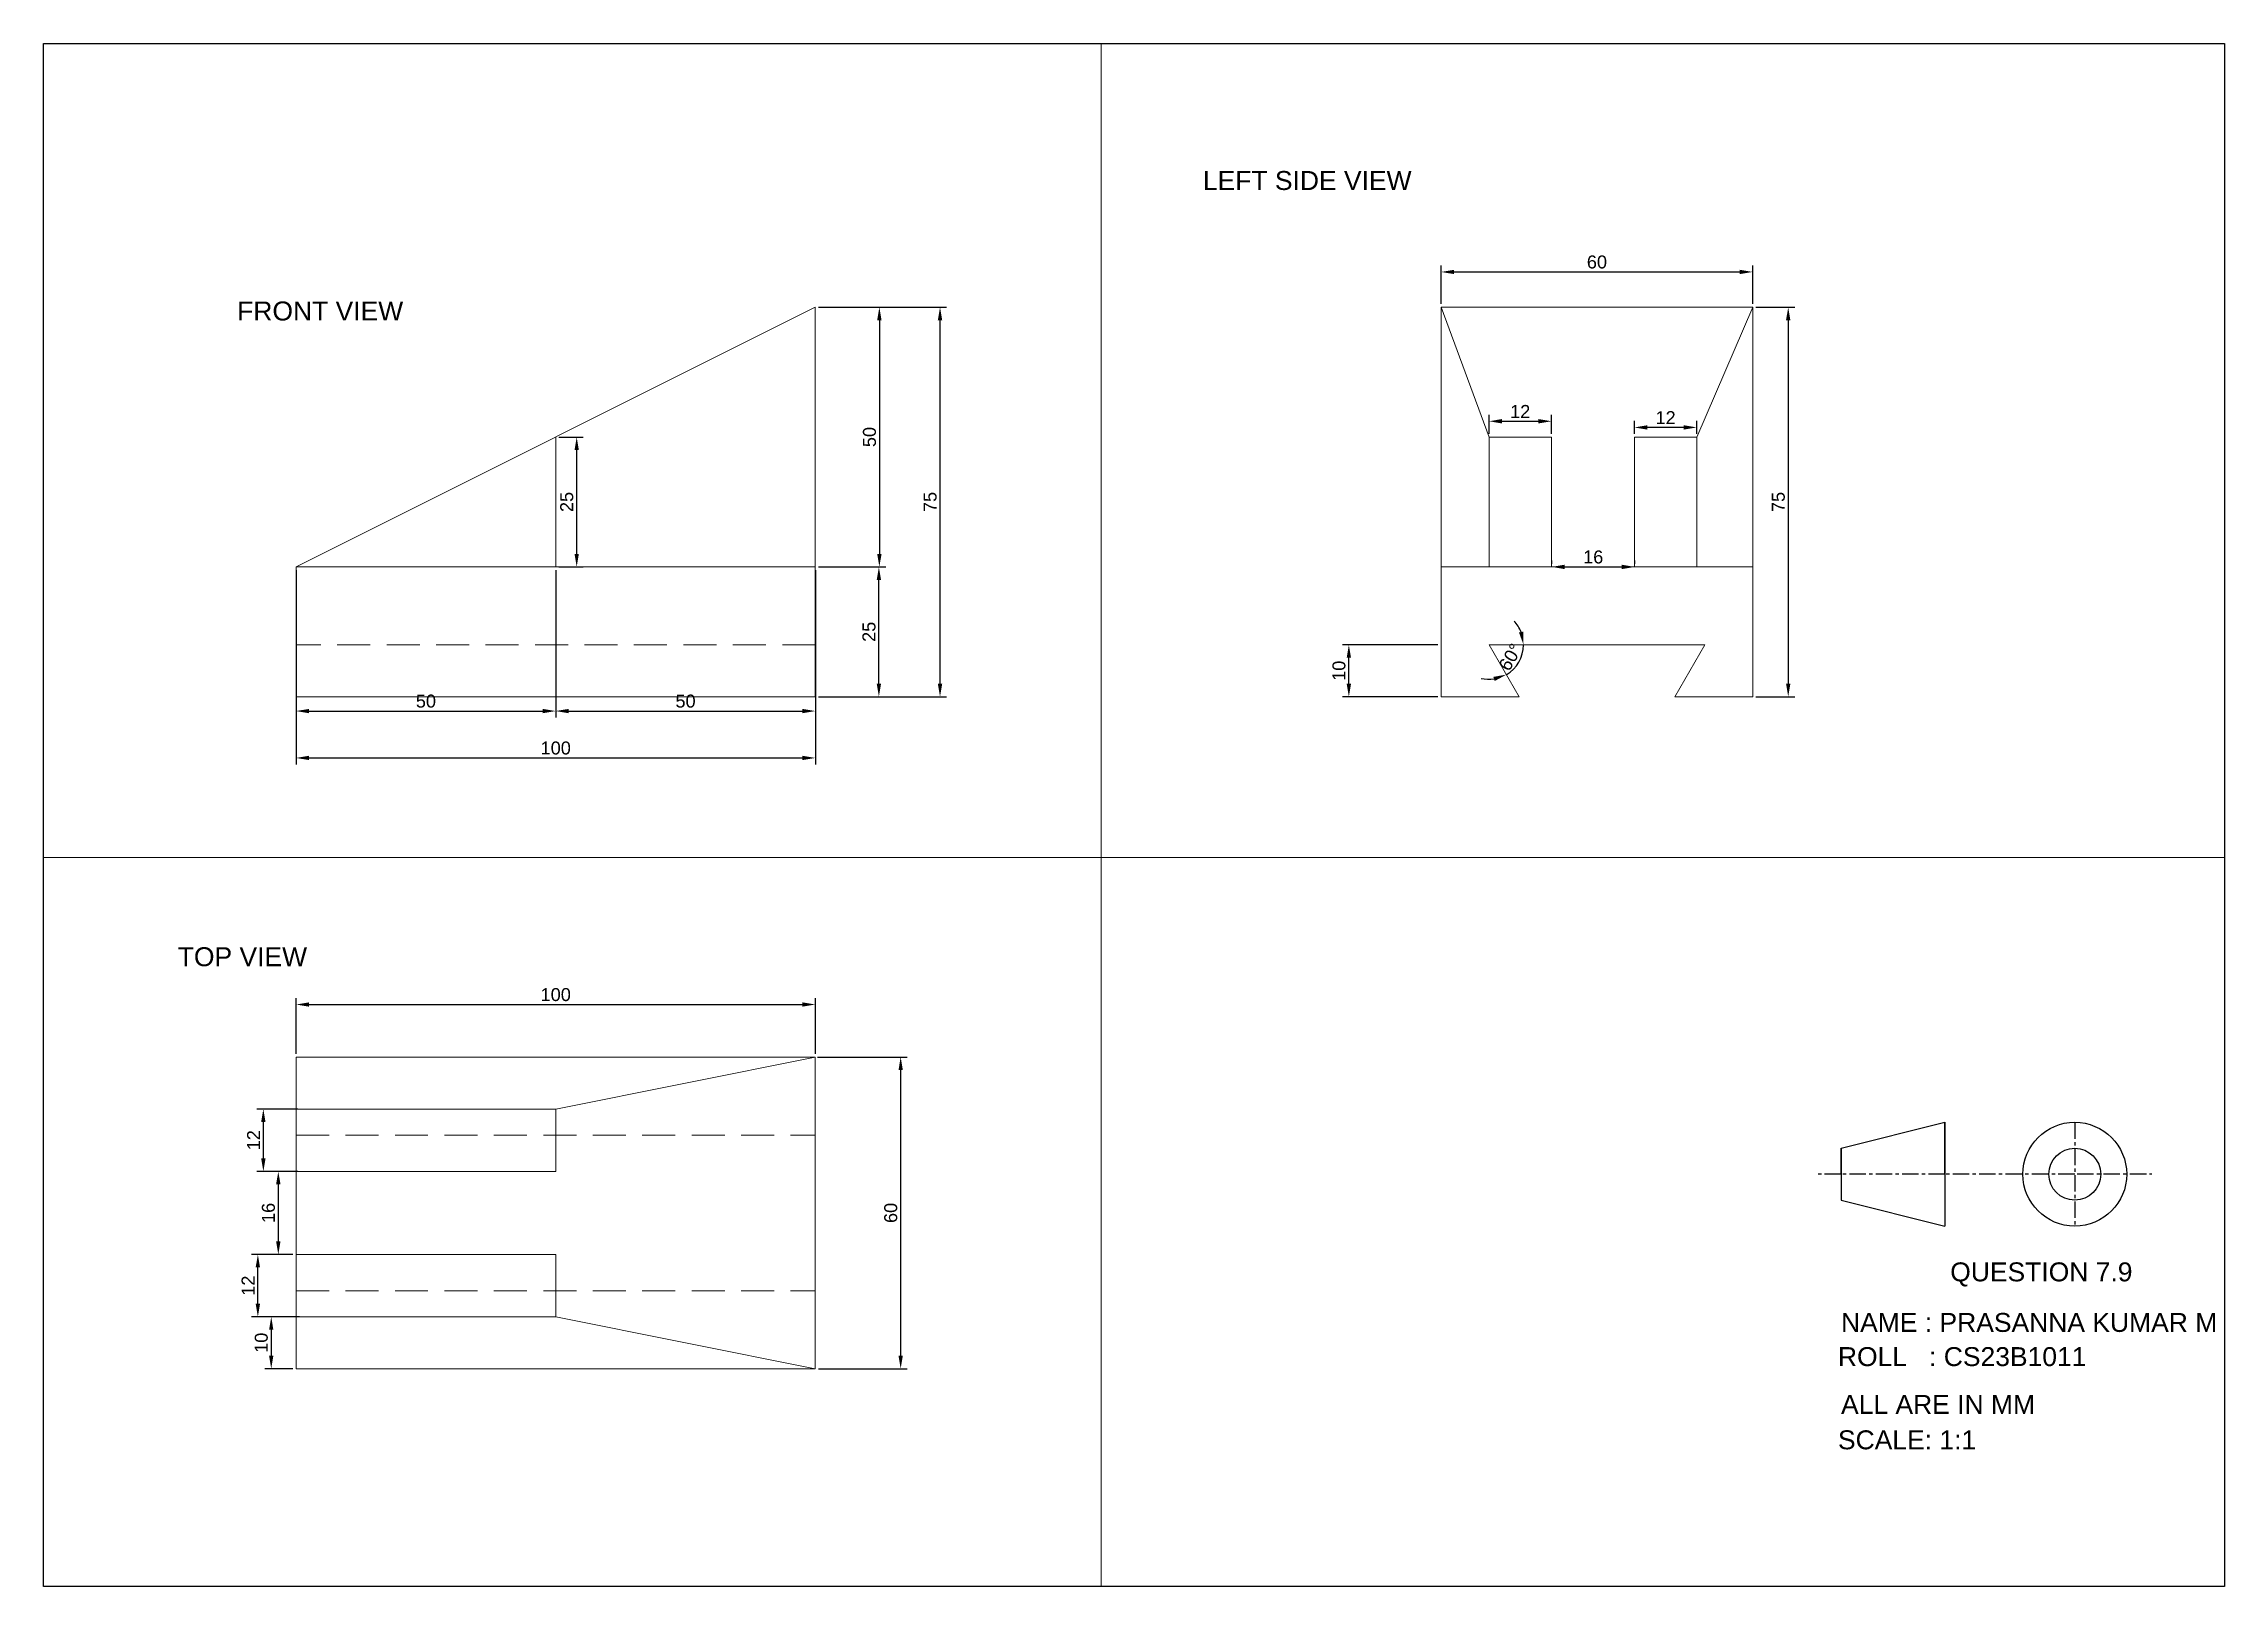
# Model space of a CAD drawing. Header units: millimetres. Extents: x -5 to 7830, y -5 to 1402.
# Drawn here: x 6771.5 to 7191.5, y 1104.8 to 1401.8 of the extents above; entities that cross this region are included whole.
import ezdxf

# ---------------------------------------------------------------- set-up
doc = ezdxf.new("R2010")
doc.units = ezdxf.units.MM
doc.header["$PDMODE"] = 3
doc.header["$PDSIZE"] = 2
doc.linetypes.add('CENTER', pattern=[50.8, 31.75, -6.35, 6.35, -6.35])
doc.linetypes.add('HIDDEN', pattern=[9.525, 6.35, -3.175])
doc.styles.get("Standard").update_dxf_attribs({"font": 'arial.ttf'})
doc.dimstyles.new('ISO-25', dxfattribs={"dimtxt": 2.5, "dimasz": 2.5, "dimexe": 1.25, "dimexo": 0.625, "dimtad": 1, "dimtxsty": 'Standard', "dimcen": 2.5, "dimadec": 0, "dimazin": 0, "dimtfac": 1, "dimtmove": 0, "dimatfit": 3, "dimfxl": 1, "dimarcsym": 0})

msp = doc.modelspace()

# ---------------------------------------------------------------- texts
for s, height, p in [('LEFT SIDE VIEW', 3.64682, (6994.767, 1373.674)), ('FRONT VIEW', 3.6468, (6808.778, 1348.555)), ('TOP VIEW', 3.6468, (6797.339, 1224.241)), ('QUESTION 7.9', 3.64682, (7138.7, 1163.568)), ('NAME : PRASANNA KUMAR M', 3.64682, (7117.669, 1153.833)), ('ROLL   : CS23B1011', 3.64682, (7117.075, 1147.256)), ('ALL ARE IN MM', 3.64682, (7117.669, 1138.047)), ('SCALE: 1:1', 3.6468, (7117.075, 1131.236))]:
    msp.add_text(s, height=height).set_placement(p)

# ---------------------------------------------------------------- blocks, each defined once
blk = doc.blocks.new('*D69')
at = {"color": 0, "linetype": 'ByBlock', "lineweight": -2, "transparency": 16777216}
for p, q in [((6920.75, 1351.11), (6933.71, 1351.11)), ((6932.46, 1348.61), (6932.46, 1303.61)), ((6920.75, 1301.11), (6933.71, 1301.11))]:
    blk.add_line(p, q, dxfattribs=at)
at = {"color": 0, "linetype": 'ByBlock', "lineweight": 5, "transparency": 16777216}
for points in [[(6932.04, 1348.61), (6932.88, 1348.61), (6932.46, 1351.11)], [(6932.04, 1303.61), (6932.88, 1303.61), (6932.46, 1301.11)]]:
    blk.add_solid(points, dxfattribs=at)
at = {"layer": 'Defpoints', "color": 0, "linetype": 'ByBlock', "lineweight": 5, "transparency": 16777216}
for p in [(6920.13, 1351.11), (6920.13, 1301.11), (6932.46, 1301.11)]:
    blk.add_point(p, dxfattribs=at)
at = {"color": 0, "linetype": 'ByBlock', "lineweight": 5, "transparency": 16777216, "insert": (6930.56, 1326.11), "char_height": 2.5, "attachment_point": 5, "rotation": 90}
blk.add_mtext('50', dxfattribs=at)
blk = doc.blocks.new('*D70')
at = {"color": 0, "linetype": 'ByBlock', "lineweight": -2, "transparency": 16777216}
for p, q in [((6920.75, 1301.11), (6933.62, 1301.11)), ((6932.37, 1278.61), (6932.37, 1298.61)), ((6920.75, 1276.11), (6933.62, 1276.11))]:
    blk.add_line(p, q, dxfattribs=at)
at = {"color": 0, "linetype": 'ByBlock', "lineweight": 5, "transparency": 16777216}
for points in [[(6931.95, 1298.61), (6932.78, 1298.61), (6932.37, 1301.11)], [(6931.95, 1278.61), (6932.78, 1278.61), (6932.37, 1276.11)]]:
    blk.add_solid(points, dxfattribs=at)
at = {"layer": 'Defpoints', "color": 0, "linetype": 'ByBlock', "lineweight": 5, "transparency": 16777216}
for p in [(6920.13, 1301.11), (6932.37, 1301.11), (6920.13, 1276.11)]:
    blk.add_point(p, dxfattribs=at)
at = {"color": 0, "linetype": 'ByBlock', "lineweight": 5, "transparency": 16777216, "insert": (6930.47, 1288.61), "char_height": 2.5, "attachment_point": 5, "rotation": 90}
blk.add_mtext('25', dxfattribs=at)
blk = doc.blocks.new('*D71')
at = {"color": 0, "linetype": 'ByBlock', "lineweight": -2, "transparency": 16777216}
for p, q in [((6870.75, 1326.11), (6875.42, 1326.11)), ((6874.17, 1303.61), (6874.17, 1323.61)), ((6870.75, 1301.11), (6875.42, 1301.11))]:
    blk.add_line(p, q, dxfattribs=at)
at = {"color": 0, "linetype": 'ByBlock', "lineweight": 5, "transparency": 16777216}
for points in [[(6873.75, 1323.61), (6874.58, 1323.61), (6874.17, 1326.11)], [(6873.75, 1303.61), (6874.58, 1303.61), (6874.17, 1301.11)]]:
    blk.add_solid(points, dxfattribs=at)
at = {"layer": 'Defpoints', "color": 0, "linetype": 'ByBlock', "lineweight": 5, "transparency": 16777216}
for p in [(6870.13, 1326.11), (6874.17, 1326.11), (6870.13, 1301.11)]:
    blk.add_point(p, dxfattribs=at)
at = {"color": 0, "linetype": 'ByBlock', "lineweight": 5, "transparency": 16777216, "insert": (6872.26, 1313.61), "char_height": 2.5, "attachment_point": 5, "rotation": 90}
blk.add_mtext('25', dxfattribs=at)
blk = doc.blocks.new('*D72')
at = {"color": 0, "linetype": 'ByBlock', "lineweight": -2, "transparency": 16777216}
for p, q in [((6820.13, 1275.48), (6820.13, 1263.08)), ((6920.13, 1275.48), (6920.13, 1263.08)), ((6822.63, 1264.33), (6917.63, 1264.33))]:
    blk.add_line(p, q, dxfattribs=at)
at = {"color": 0, "linetype": 'ByBlock', "lineweight": 5, "transparency": 16777216}
for points in [[(6822.63, 1264.75), (6822.63, 1263.92), (6820.13, 1264.33)], [(6917.63, 1264.75), (6917.63, 1263.92), (6920.13, 1264.33)]]:
    blk.add_solid(points, dxfattribs=at)
at = {"layer": 'Defpoints', "color": 0, "linetype": 'ByBlock', "lineweight": 5, "transparency": 16777216}
for p in [(6820.13, 1276.11), (6920.13, 1276.11), (6920.13, 1264.33)]:
    blk.add_point(p, dxfattribs=at)
at = {"color": 0, "linetype": 'ByBlock', "lineweight": 5, "transparency": 16777216, "insert": (6870.13, 1266.23), "char_height": 2.5, "attachment_point": 5}
blk.add_mtext('100', dxfattribs=at)
blk = doc.blocks.new('*D73')
at = {"color": 0, "linetype": 'ByBlock', "lineweight": -2, "transparency": 16777216}
for p, q in [((6920.75, 1351.11), (6945.39, 1351.11)), ((6944.14, 1278.61), (6944.14, 1348.61)), ((6920.75, 1276.11), (6945.39, 1276.11))]:
    blk.add_line(p, q, dxfattribs=at)
at = {"color": 0, "linetype": 'ByBlock', "lineweight": 5, "transparency": 16777216}
for points in [[(6943.72, 1348.61), (6944.56, 1348.61), (6944.14, 1351.11)], [(6943.72, 1278.61), (6944.56, 1278.61), (6944.14, 1276.11)]]:
    blk.add_solid(points, dxfattribs=at)
at = {"layer": 'Defpoints', "color": 0, "linetype": 'ByBlock', "lineweight": 5, "transparency": 16777216}
for p in [(6920.13, 1351.11), (6944.14, 1351.11), (6920.13, 1276.11)]:
    blk.add_point(p, dxfattribs=at)
at = {"color": 0, "linetype": 'ByBlock', "lineweight": 5, "transparency": 16777216, "insert": (6942.24, 1313.61), "char_height": 2.5, "attachment_point": 5, "rotation": 90}
blk.add_mtext('75', dxfattribs=at)
blk = doc.blocks.new('*D74')
at = {"color": 0, "linetype": 'ByBlock', "lineweight": -2, "transparency": 16777216}
for p, q in [((6820.13, 1300.48), (6820.13, 1272.11)), ((6870.13, 1300.48), (6870.13, 1272.11)), ((6822.63, 1273.36), (6867.63, 1273.36))]:
    blk.add_line(p, q, dxfattribs=at)
at = {"color": 0, "linetype": 'ByBlock', "lineweight": 5, "transparency": 16777216}
for points in [[(6822.63, 1273.77), (6822.63, 1272.94), (6820.13, 1273.36)], [(6867.63, 1273.77), (6867.63, 1272.94), (6870.13, 1273.36)]]:
    blk.add_solid(points, dxfattribs=at)
at = {"layer": 'Defpoints', "color": 0, "linetype": 'ByBlock', "lineweight": 5, "transparency": 16777216}
for p in [(6820.13, 1301.11), (6870.13, 1301.11), (6870.13, 1273.36)]:
    blk.add_point(p, dxfattribs=at)
at = {"color": 0, "linetype": 'ByBlock', "lineweight": 5, "transparency": 16777216, "insert": (6845.13, 1275.26), "char_height": 2.5, "attachment_point": 5}
blk.add_mtext('50', dxfattribs=at)
blk = doc.blocks.new('*D75')
at = {"color": 0, "linetype": 'ByBlock', "lineweight": -2, "transparency": 16777216}
for p, q in [((6870.13, 1300.48), (6870.13, 1272.11)), ((6920.13, 1300.48), (6920.13, 1272.11)), ((6872.63, 1273.36), (6917.63, 1273.36))]:
    blk.add_line(p, q, dxfattribs=at)
at = {"color": 0, "linetype": 'ByBlock', "lineweight": 5, "transparency": 16777216}
for points in [[(6872.63, 1273.77), (6872.63, 1272.94), (6870.13, 1273.36)], [(6917.63, 1273.77), (6917.63, 1272.94), (6920.13, 1273.36)]]:
    blk.add_solid(points, dxfattribs=at)
at = {"layer": 'Defpoints', "color": 0, "linetype": 'ByBlock', "lineweight": 5, "transparency": 16777216}
for p in [(6870.13, 1301.11), (6920.13, 1301.11), (6920.13, 1273.36)]:
    blk.add_point(p, dxfattribs=at)
at = {"color": 0, "linetype": 'ByBlock', "lineweight": 5, "transparency": 16777216, "insert": (6895.13, 1275.26), "char_height": 2.5, "attachment_point": 5}
blk.add_mtext('50', dxfattribs=at)
blk = doc.blocks.new('*D76')
at = {"color": 0, "linetype": 'ByBlock', "lineweight": -2, "transparency": 16777216}
for p, q in [((7049.88, 1326.73), (7049.88, 1330.4)), ((7052.38, 1329.15), (7059.38, 1329.15)), ((7061.88, 1326.73), (7061.88, 1330.4))]:
    blk.add_line(p, q, dxfattribs=at)
at = {"color": 0, "linetype": 'ByBlock', "lineweight": 5, "transparency": 16777216}
for points in [[(7052.38, 1329.57), (7052.38, 1328.73), (7049.88, 1329.15)], [(7059.38, 1329.57), (7059.38, 1328.73), (7061.88, 1329.15)]]:
    blk.add_solid(points, dxfattribs=at)
at = {"layer": 'Defpoints', "color": 0, "linetype": 'ByBlock', "lineweight": 5, "transparency": 16777216}
for p in [(7061.88, 1329.15), (7049.88, 1326.11), (7061.88, 1326.11)]:
    blk.add_point(p, dxfattribs=at)
at = {"color": 0, "linetype": 'ByBlock', "lineweight": 5, "transparency": 16777216, "insert": (7055.88, 1331.03), "char_height": 2.5, "attachment_point": 5}
blk.add_mtext('12', dxfattribs=at)
blk = doc.blocks.new('*D77')
at = {"color": 0, "linetype": 'ByBlock', "lineweight": -2, "transparency": 16777216}
for p, q in [((7061.94, 1301.73), (7061.94, 1302.36)), ((7077.94, 1301.73), (7077.94, 1302.36)), ((7064.44, 1301.11), (7075.44, 1301.11))]:
    blk.add_line(p, q, dxfattribs=at)
at = {"color": 0, "linetype": 'ByBlock', "lineweight": 5, "transparency": 16777216}
for points in [[(7064.44, 1301.53), (7064.44, 1300.69), (7061.94, 1301.11)], [(7075.44, 1301.53), (7075.44, 1300.69), (7077.94, 1301.11)]]:
    blk.add_solid(points, dxfattribs=at)
at = {"layer": 'Defpoints', "color": 0, "linetype": 'ByBlock', "lineweight": 5, "transparency": 16777216}
for p in [(7061.94, 1301.11), (7077.94, 1301.11), (7077.94, 1301.11)]:
    blk.add_point(p, dxfattribs=at)
at = {"color": 0, "linetype": 'ByBlock', "lineweight": 5, "transparency": 16777216, "insert": (7069.94, 1303.01), "char_height": 2.5, "attachment_point": 5}
blk.add_mtext('16', dxfattribs=at)
blk = doc.blocks.new('*D78')
at = {"color": 0, "linetype": 'ByBlock', "lineweight": -2, "transparency": 16777216}
for p, q in [((7077.88, 1326.73), (7077.88, 1329.21)), ((7087.38, 1327.96), (7080.38, 1327.96)), ((7089.88, 1326.73), (7089.88, 1329.21))]:
    blk.add_line(p, q, dxfattribs=at)
at = {"color": 0, "linetype": 'ByBlock', "lineweight": 5, "transparency": 16777216}
for points in [[(7080.38, 1328.38), (7080.38, 1327.54), (7077.88, 1327.96)], [(7087.38, 1328.38), (7087.38, 1327.54), (7089.88, 1327.96)]]:
    blk.add_solid(points, dxfattribs=at)
at = {"layer": 'Defpoints', "color": 0, "linetype": 'ByBlock', "lineweight": 5, "transparency": 16777216}
for p in [(7077.88, 1327.96), (7077.88, 1326.11), (7089.88, 1326.11)]:
    blk.add_point(p, dxfattribs=at)
at = {"color": 0, "linetype": 'ByBlock', "lineweight": 5, "transparency": 16777216, "insert": (7083.88, 1329.84), "char_height": 2.5, "attachment_point": 5}
blk.add_mtext('12', dxfattribs=at)
blk = doc.blocks.new('*D79')
at = {"color": 0, "linetype": 'ByBlock', "lineweight": -2, "transparency": 16777216}
for p, q in [((7040.66, 1351.73), (7040.66, 1359.14)), ((7043.16, 1357.89), (7098.16, 1357.89)), ((7100.66, 1351.73), (7100.66, 1359.14))]:
    blk.add_line(p, q, dxfattribs=at)
at = {"color": 0, "linetype": 'ByBlock', "lineweight": 5, "transparency": 16777216}
for points in [[(7043.16, 1358.31), (7043.16, 1357.48), (7040.66, 1357.89)], [(7098.16, 1358.31), (7098.16, 1357.48), (7100.66, 1357.89)]]:
    blk.add_solid(points, dxfattribs=at)
at = {"layer": 'Defpoints', "color": 0, "linetype": 'ByBlock', "lineweight": 5, "transparency": 16777216}
for p in [(7100.66, 1357.89), (7040.66, 1351.11), (7100.66, 1351.11)]:
    blk.add_point(p, dxfattribs=at)
at = {"color": 0, "linetype": 'ByBlock', "lineweight": 5, "transparency": 16777216, "insert": (7070.66, 1359.8), "char_height": 2.5, "attachment_point": 5}
blk.add_mtext('60', dxfattribs=at)
blk = doc.blocks.new('*D80')
at = {"color": 0, "linetype": 'ByBlock', "lineweight": -2, "transparency": 16777216}
for p, q in [((7101.28, 1351.11), (7108.75, 1351.11)), ((7107.5, 1348.61), (7107.5, 1278.61)), ((7101.28, 1276.11), (7108.75, 1276.11))]:
    blk.add_line(p, q, dxfattribs=at)
at = {"color": 0, "linetype": 'ByBlock', "lineweight": 5, "transparency": 16777216}
for points in [[(7107.08, 1348.61), (7107.91, 1348.61), (7107.5, 1351.11)], [(7107.08, 1278.61), (7107.91, 1278.61), (7107.5, 1276.11)]]:
    blk.add_solid(points, dxfattribs=at)
at = {"layer": 'Defpoints', "color": 0, "linetype": 'ByBlock', "lineweight": 5, "transparency": 16777216}
for p in [(7100.66, 1351.11), (7100.66, 1276.11), (7107.5, 1276.11)]:
    blk.add_point(p, dxfattribs=at)
at = {"color": 0, "linetype": 'ByBlock', "lineweight": 5, "transparency": 16777216, "insert": (7105.6, 1313.61), "char_height": 2.5, "attachment_point": 5, "rotation": 90}
blk.add_mtext('75', dxfattribs=at)
blk = doc.blocks.new('*D81')
at = {"color": 0, "linetype": 'ByBlock', "lineweight": -2, "transparency": 16777216}
for start, end in [(21.7099, 43.4197), (300, 360), (256.5803, 278.2901)]:
    blk.add_arc((7049.88, 1286.11), 6.64, start, end, dxfattribs=at)
at = {"color": 0, "linetype": 'ByBlock', "lineweight": 5, "transparency": 16777216}
for points in [[(7056.46, 1288.64), (7055.64, 1288.49), (7056.52, 1286.11)], [(7050.71, 1279.94), (7050.98, 1279.15), (7053.2, 1280.36)]]:
    blk.add_solid(points, dxfattribs=at)
at = {"layer": 'Defpoints', "color": 0, "linetype": 'ByBlock', "lineweight": 5, "transparency": 16777216}
for p in [(7049.88, 1286.11), (7049.88, 1286.11), (7091.43, 1286.11), (7054.97, 1281.84), (7055.66, 1276.11)]:
    blk.add_point(p, dxfattribs=at)
at = {"color": 0, "linetype": 'ByBlock', "lineweight": 5, "transparency": 16777216, "insert": (7053.99, 1283.74), "char_height": 2.5, "attachment_point": 5, "rotation": 60}
blk.add_mtext('60°', dxfattribs=at)
blk = doc.blocks.new('*D82')
at = {"color": 0, "linetype": 'ByBlock', "lineweight": -2, "transparency": 16777216}
for p, q in [((7040.03, 1286.11), (7021.63, 1286.11)), ((7022.88, 1278.61), (7022.88, 1283.61)), ((7040.03, 1276.11), (7021.63, 1276.11))]:
    blk.add_line(p, q, dxfattribs=at)
at = {"color": 0, "linetype": 'ByBlock', "lineweight": 5, "transparency": 16777216}
for points in [[(7022.46, 1283.61), (7023.3, 1283.61), (7022.88, 1286.11)], [(7022.46, 1278.61), (7023.3, 1278.61), (7022.88, 1276.11)]]:
    blk.add_solid(points, dxfattribs=at)
at = {"layer": 'Defpoints', "color": 0, "linetype": 'ByBlock', "lineweight": 5, "transparency": 16777216}
for p in [(7022.88, 1286.11), (7040.66, 1286.11), (7040.66, 1276.11)]:
    blk.add_point(p, dxfattribs=at)
at = {"color": 0, "linetype": 'ByBlock', "lineweight": 5, "transparency": 16777216, "insert": (7020.98, 1281.11), "char_height": 2.5, "attachment_point": 5, "rotation": 90}
blk.add_mtext('10', dxfattribs=at)
blk = doc.blocks.new('*D83')
at = {"color": 0, "linetype": 'ByBlock', "lineweight": -2, "transparency": 16777216}
for p, q in [((6820.13, 1207.37), (6820.13, 1218.11)), ((6920.13, 1207.37), (6920.13, 1218.11)), ((6822.63, 1216.86), (6917.63, 1216.86))]:
    blk.add_line(p, q, dxfattribs=at)
at = {"color": 0, "linetype": 'ByBlock', "lineweight": 5, "transparency": 16777216}
for points in [[(6822.63, 1217.28), (6822.63, 1216.45), (6820.13, 1216.86)], [(6917.63, 1217.28), (6917.63, 1216.45), (6920.13, 1216.86)]]:
    blk.add_solid(points, dxfattribs=at)
at = {"layer": 'Defpoints', "color": 0, "linetype": 'ByBlock', "lineweight": 5, "transparency": 16777216}
for p in [(6920.13, 1216.86), (6820.13, 1206.74), (6920.13, 1206.74)]:
    blk.add_point(p, dxfattribs=at)
at = {"color": 0, "linetype": 'ByBlock', "lineweight": 5, "transparency": 16777216, "insert": (6870.13, 1218.76), "char_height": 2.5, "attachment_point": 5}
blk.add_mtext('100', dxfattribs=at)
blk = doc.blocks.new('*D84')
at = {"color": 0, "linetype": 'ByBlock', "lineweight": -2, "transparency": 16777216}
for p, q in [((6920.52, 1206.74), (6937.81, 1206.74)), ((6936.56, 1204.24), (6936.56, 1149.24)), ((6920.75, 1146.74), (6937.81, 1146.74))]:
    blk.add_line(p, q, dxfattribs=at)
at = {"color": 0, "linetype": 'ByBlock', "lineweight": 5, "transparency": 16777216}
for points in [[(6936.15, 1204.24), (6936.98, 1204.24), (6936.56, 1206.74)], [(6936.15, 1149.24), (6936.98, 1149.24), (6936.56, 1146.74)]]:
    blk.add_solid(points, dxfattribs=at)
at = {"layer": 'Defpoints', "color": 0, "linetype": 'ByBlock', "lineweight": 5, "transparency": 16777216}
for p in [(6919.89, 1206.74), (6920.13, 1146.74), (6936.56, 1146.74)]:
    blk.add_point(p, dxfattribs=at)
at = {"color": 0, "linetype": 'ByBlock', "lineweight": 5, "transparency": 16777216, "insert": (6934.66, 1176.74), "char_height": 2.5, "attachment_point": 5, "rotation": 90}
blk.add_mtext('60', dxfattribs=at)
blk = doc.blocks.new('*D85')
at = {"color": 0, "linetype": 'ByBlock', "lineweight": -2, "transparency": 16777216}
for p, q in [((6819.5, 1168.74), (6811.51, 1168.74)), ((6812.76, 1159.24), (6812.76, 1166.24)), ((6820.77, 1156.74), (6811.51, 1156.74))]:
    blk.add_line(p, q, dxfattribs=at)
at = {"color": 0, "linetype": 'ByBlock', "lineweight": 5, "transparency": 16777216}
for points in [[(6812.34, 1166.24), (6813.18, 1166.24), (6812.76, 1168.74)], [(6812.34, 1159.24), (6813.18, 1159.24), (6812.76, 1156.74)]]:
    blk.add_solid(points, dxfattribs=at)
at = {"layer": 'Defpoints', "color": 0, "linetype": 'ByBlock', "lineweight": 5, "transparency": 16777216}
for p in [(6812.76, 1168.74), (6820.13, 1168.74), (6821.4, 1156.74)]:
    blk.add_point(p, dxfattribs=at)
at = {"color": 0, "linetype": 'ByBlock', "lineweight": 5, "transparency": 16777216, "insert": (6810.88, 1162.74), "char_height": 2.5, "attachment_point": 5, "rotation": 90}
blk.add_mtext('12', dxfattribs=at)
blk = doc.blocks.new('*D86')
at = {"color": 0, "linetype": 'ByBlock', "lineweight": -2, "transparency": 16777216}
for p, q in [((6819.5, 1184.74), (6815.45, 1184.74)), ((6816.7, 1182.24), (6816.7, 1171.24)), ((6819.5, 1168.74), (6815.45, 1168.74))]:
    blk.add_line(p, q, dxfattribs=at)
at = {"color": 0, "linetype": 'ByBlock', "lineweight": 5, "transparency": 16777216}
for points in [[(6816.28, 1182.24), (6817.12, 1182.24), (6816.7, 1184.74)], [(6816.28, 1171.24), (6817.12, 1171.24), (6816.7, 1168.74)]]:
    blk.add_solid(points, dxfattribs=at)
at = {"layer": 'Defpoints', "color": 0, "linetype": 'ByBlock', "lineweight": 5, "transparency": 16777216}
for p in [(6820.13, 1184.74), (6816.7, 1168.74), (6820.13, 1168.74)]:
    blk.add_point(p, dxfattribs=at)
at = {"color": 0, "linetype": 'ByBlock', "lineweight": 5, "transparency": 16777216, "insert": (6814.8, 1176.74), "char_height": 2.5, "attachment_point": 5, "rotation": 90}
blk.add_mtext('16', dxfattribs=at)
blk = doc.blocks.new('*D87')
at = {"color": 0, "linetype": 'ByBlock', "lineweight": -2, "transparency": 16777216}
for p, q in [((6819.5, 1156.74), (6814.09, 1156.74)), ((6815.34, 1154.24), (6815.34, 1149.24)), ((6819.5, 1146.74), (6814.09, 1146.74))]:
    blk.add_line(p, q, dxfattribs=at)
at = {"color": 0, "linetype": 'ByBlock', "lineweight": 5, "transparency": 16777216}
for points in [[(6814.92, 1154.24), (6815.75, 1154.24), (6815.34, 1156.74)], [(6814.92, 1149.24), (6815.75, 1149.24), (6815.34, 1146.74)]]:
    blk.add_solid(points, dxfattribs=at)
at = {"layer": 'Defpoints', "color": 0, "linetype": 'ByBlock', "lineweight": 5, "transparency": 16777216}
for p in [(6820.13, 1156.74), (6815.34, 1146.74), (6820.13, 1146.74)]:
    blk.add_point(p, dxfattribs=at)
at = {"color": 0, "linetype": 'ByBlock', "lineweight": 5, "transparency": 16777216, "insert": (6813.43, 1151.74), "char_height": 2.5, "attachment_point": 5, "rotation": 90}
blk.add_mtext('10', dxfattribs=at)
blk = doc.blocks.new('*D88')
at = {"color": 0, "linetype": 'ByBlock', "lineweight": -2, "transparency": 16777216}
for p, q in [((6820.47, 1196.74), (6812.57, 1196.74)), ((6813.82, 1187.24), (6813.82, 1194.24)), ((6820.47, 1184.74), (6812.57, 1184.74))]:
    blk.add_line(p, q, dxfattribs=at)
at = {"color": 0, "linetype": 'ByBlock', "lineweight": 5, "transparency": 16777216}
for points in [[(6813.4, 1194.24), (6814.24, 1194.24), (6813.82, 1196.74)], [(6813.4, 1187.24), (6814.24, 1187.24), (6813.82, 1184.74)]]:
    blk.add_solid(points, dxfattribs=at)
at = {"layer": 'Defpoints', "color": 0, "linetype": 'ByBlock', "lineweight": 5, "transparency": 16777216}
for p in [(6813.82, 1196.74), (6821.09, 1196.74), (6821.09, 1184.74)]:
    blk.add_point(p, dxfattribs=at)
at = {"color": 0, "linetype": 'ByBlock', "lineweight": 5, "transparency": 16777216, "insert": (6811.94, 1190.74), "char_height": 2.5, "attachment_point": 5, "rotation": 90}
blk.add_mtext('12', dxfattribs=at)

# ---------------------------------------------------------------- dimensions: what is measured, and where the dimension line sits
at = {"color": 3, "linetype": 'ByBlock', "lineweight": 5}
for base, p1, p2, picture, middle in [((7100.658, 1357.894), (7040.658, 1351.11), (7100.658, 1351.11), '*D79', (7070.658, 1359.795)), ((7061.885, 1329.15), (7049.885, 1326.11), (7061.885, 1326.11), '*D76', (7055.885, 1331.03)), ((7077.885, 1327.96), (7089.885, 1326.11), (7077.885, 1326.11), '*D78', (7083.885, 1329.84)), ((7077.94, 1301.11), (7061.94, 1301.11), (7077.94, 1301.11), '*D77', (7069.94, 1303.011)), ((6870.127, 1273.357), (6820.127, 1301.11), (6870.127, 1301.11), '*D74', (6845.127, 1275.258)), ((6920.127, 1273.357), (6870.127, 1301.11), (6920.127, 1301.11), '*D75', (6895.127, 1275.258)), ((6920.127, 1264.332), (6820.127, 1276.11), (6920.127, 1276.11), '*D72', (6870.127, 1266.233)), ((6920.127, 1216.863), (6820.127, 1206.741), (6920.127, 1206.741), '*D83', (6870.127, 1218.765))]:
    dim = msp.add_linear_dim(base=base, p1=p1, p2=p2, dimstyle='ISO-25', dxfattribs=at)
    dim.commit()
    dim.dimension.update_dxf_attribs({"geometry": picture, "text_midpoint": middle})
for base, p1, p2, picture, middle in [((6932.46, 1301.11), (6920.127, 1351.11), (6920.127, 1301.11), '*D69', (6930.559, 1326.11)), ((6944.139, 1351.11), (6920.127, 1276.11), (6920.127, 1351.11), '*D73', (6942.243, 1313.61)), ((7107.498, 1276.11), (7100.658, 1351.11), (7100.658, 1276.11), '*D80', (7105.601, 1313.61)), ((6874.165, 1326.11), (6870.127, 1301.11), (6870.127, 1326.11), '*D71', (6872.264, 1313.61)), ((6932.367, 1301.11), (6920.127, 1276.11), (6920.127, 1301.11), '*D70', (6930.466, 1288.61)), ((7022.879, 1286.11), (7040.658, 1276.11), (7040.658, 1286.11), '*D82', (7020.977, 1281.11)), ((6936.562, 1146.741), (6919.891, 1206.741), (6920.127, 1146.741), '*D84', (6934.661, 1176.741)), ((6813.82, 1196.741), (6821.094, 1184.741), (6821.094, 1196.741), '*D88', (6811.94, 1190.741)), ((6816.7, 1168.741), (6820.127, 1184.741), (6820.127, 1168.741), '*D86', (6814.799, 1176.741)), ((6812.761, 1168.741), (6821.398, 1156.741), (6820.127, 1168.741), '*D85', (6810.88, 1162.741)), ((6815.336, 1146.741), (6820.127, 1156.741), (6820.127, 1146.741), '*D87', (6813.434, 1151.741))]:
    dim = msp.add_linear_dim(base=base, p1=p1, p2=p2, angle=90, dimstyle='ISO-25', dxfattribs=at)
    dim.commit()
    dim.dimension.update_dxf_attribs({"geometry": picture, "text_midpoint": middle})
dim = msp.add_angular_dim_2l(base=(7054.969, 1281.843), line1=((7049.885, 1286.11), (7091.432, 1286.11)), line2=((7055.658, 1276.11), (7049.885, 1286.11)), dimstyle='ISO-25', dxfattribs=at)
dim.commit()
dim.dimension.update_dxf_attribs({"geometry": '*D81', "text_midpoint": (7053.986, 1283.742)})

# ---------------------------------------------------------------- linework, layer by layer
at = {"color": 0, "linetype": 'ByBlock', "lineweight": 5}
for p, q in [((6975.145, 1401.847), (6975.145, 1104.847)), ((6820.127, 1301.11), (6920.127, 1351.11)), ((6920.127, 1276.11), (6920.127, 1351.11)), ((7040.658, 1276.11), (7040.658, 1351.11)), ((7040.658, 1351.11), (7100.658, 1351.11)), ((7049.885, 1326.11), (7040.658, 1351.11)), ((7089.885, 1326.11), (7100.658, 1351.11)), ((7100.658, 1351.11), (7100.658, 1276.11)), ((6870.127, 1301.11), (6870.127, 1326.11)), ((7049.885, 1301.11), (7049.885, 1326.11)), ((7049.885, 1326.11), (7061.885, 1326.11)), ((7061.885, 1301.11), (7061.885, 1326.11)), ((7077.885, 1301.11), (7077.885, 1326.11)), ((7077.885, 1326.11), (7089.885, 1326.11)), ((7089.885, 1301.11), (7089.885, 1326.11)), ((7049.885, 1301.11), (7049.885, 1322.498)), ((6820.127, 1301.11), (6820.127, 1276.11)), ((6920.127, 1301.11), (6820.127, 1301.11)), ((6920.127, 1276.11), (6920.127, 1301.11)), ((7040.658, 1301.11), (7100.658, 1301.11)), ((7049.885, 1301.11), (7061.885, 1301.11)), ((7061.885, 1301.11), (7077.885, 1301.11)), ((7077.885, 1301.11), (7089.885, 1301.11)), ((6920.127, 1276.11), (6920.127, 1286.11)), ((7049.885, 1286.11), (7091.432, 1286.11)), ((7055.658, 1276.11), (7049.885, 1286.11)), ((7085.658, 1276.11), (7091.432, 1286.11)), ((6820.127, 1276.11), (6920.127, 1276.11)), ((6820.127, 1276.11), (6870.127, 1276.11)), ((7040.658, 1276.11), (7055.658, 1276.11)), ((7040.658, 1276.11), (7055.658, 1276.11)), ((7100.658, 1276.11), (7085.658, 1276.11)), ((7085.658, 1276.11), (7100.658, 1276.11)), ((6771.5, 1245.144), (7191.5, 1245.144)), ((6820.127, 1146.741), (6820.127, 1206.741)), ((6820.127, 1206.741), (6920.127, 1206.741)), ((6820.127, 1206.741), (6820.127, 1146.741)), ((6820.127, 1206.741), (6820.127, 1196.741)), ((6820.127, 1206.741), (6820.127, 1191.741)), ((6870.127, 1196.741), (6920.127, 1206.741)), ((6920.127, 1206.741), (6920.127, 1146.741)), ((6820.127, 1196.741), (6870.127, 1196.741)), ((6820.127, 1196.741), (6820.127, 1184.741)), ((6870.127, 1184.741), (6870.127, 1196.741)), ((6820.127, 1184.741), (6870.127, 1184.741)), ((6820.127, 1184.741), (6820.127, 1168.741)), ((6820.127, 1168.741), (6870.127, 1168.741)), ((6820.127, 1168.741), (6820.127, 1156.741)), ((6870.127, 1156.741), (6870.127, 1168.741)), ((6820.127, 1146.741), (6820.127, 1161.741)), ((6820.127, 1156.741), (6870.127, 1156.741)), ((6870.127, 1156.741), (6920.127, 1146.741)), ((6820.127, 1146.741), (6920.127, 1146.741))]:
    msp.add_line(p, q, dxfattribs=at)
at = {"color": 0, "linetype": 'HIDDEN', "lineweight": 5}
for p, q in [((6920.127, 1286.11), (6820.127, 1286.11)), ((6820.127, 1191.741), (6920.127, 1191.741)), ((6820.127, 1161.741), (6920.127, 1161.741))]:
    msp.add_line(p, q, dxfattribs=at)
for p, q in [((7117.689, 1189.192), (7137.689, 1194.192)), ((7137.689, 1184.192), (7137.689, 1194.192)), ((7137.689, 1194.192), (7137.689, 1174.192)), ((7117.689, 1184.192), (7117.689, 1189.192)), ((7117.689, 1189.192), (7117.689, 1179.192)), ((7117.689, 1179.192), (7137.689, 1174.192))]:
    msp.add_line(p, q)
at = {"linetype": 'CENTER', "ltscale": 0.1}
for p, q in [((7162.689, 1194.192), (7162.689, 1174.192)), ((7117.689, 1184.192), (7113.141, 1184.192)), ((7137.689, 1184.192), (7117.689, 1184.192)), ((7162.689, 1184.192), (7137.689, 1184.192)), ((7163.134, 1184.257), (7177.531, 1184.257))]:
    msp.add_line(p, q, dxfattribs=at)
msp.add_lwpolyline([(6771.5, 1401.847), (7191.5, 1401.847), (7191.5, 1104.847), (6771.5, 1104.847)], close=True)
for radius in [10, 5]:
    msp.add_circle((7162.689, 1184.192), radius)

msp.set_redraw_order([(e.dxf.handle, doc.entitydb.next_handle()) for e in msp.query("TEXT MTEXT ATTDEF DIMENSION ARC_DIMENSION")])  # texts and dimensions are drawn at this point

doc.saveas('drawing.dxf')
